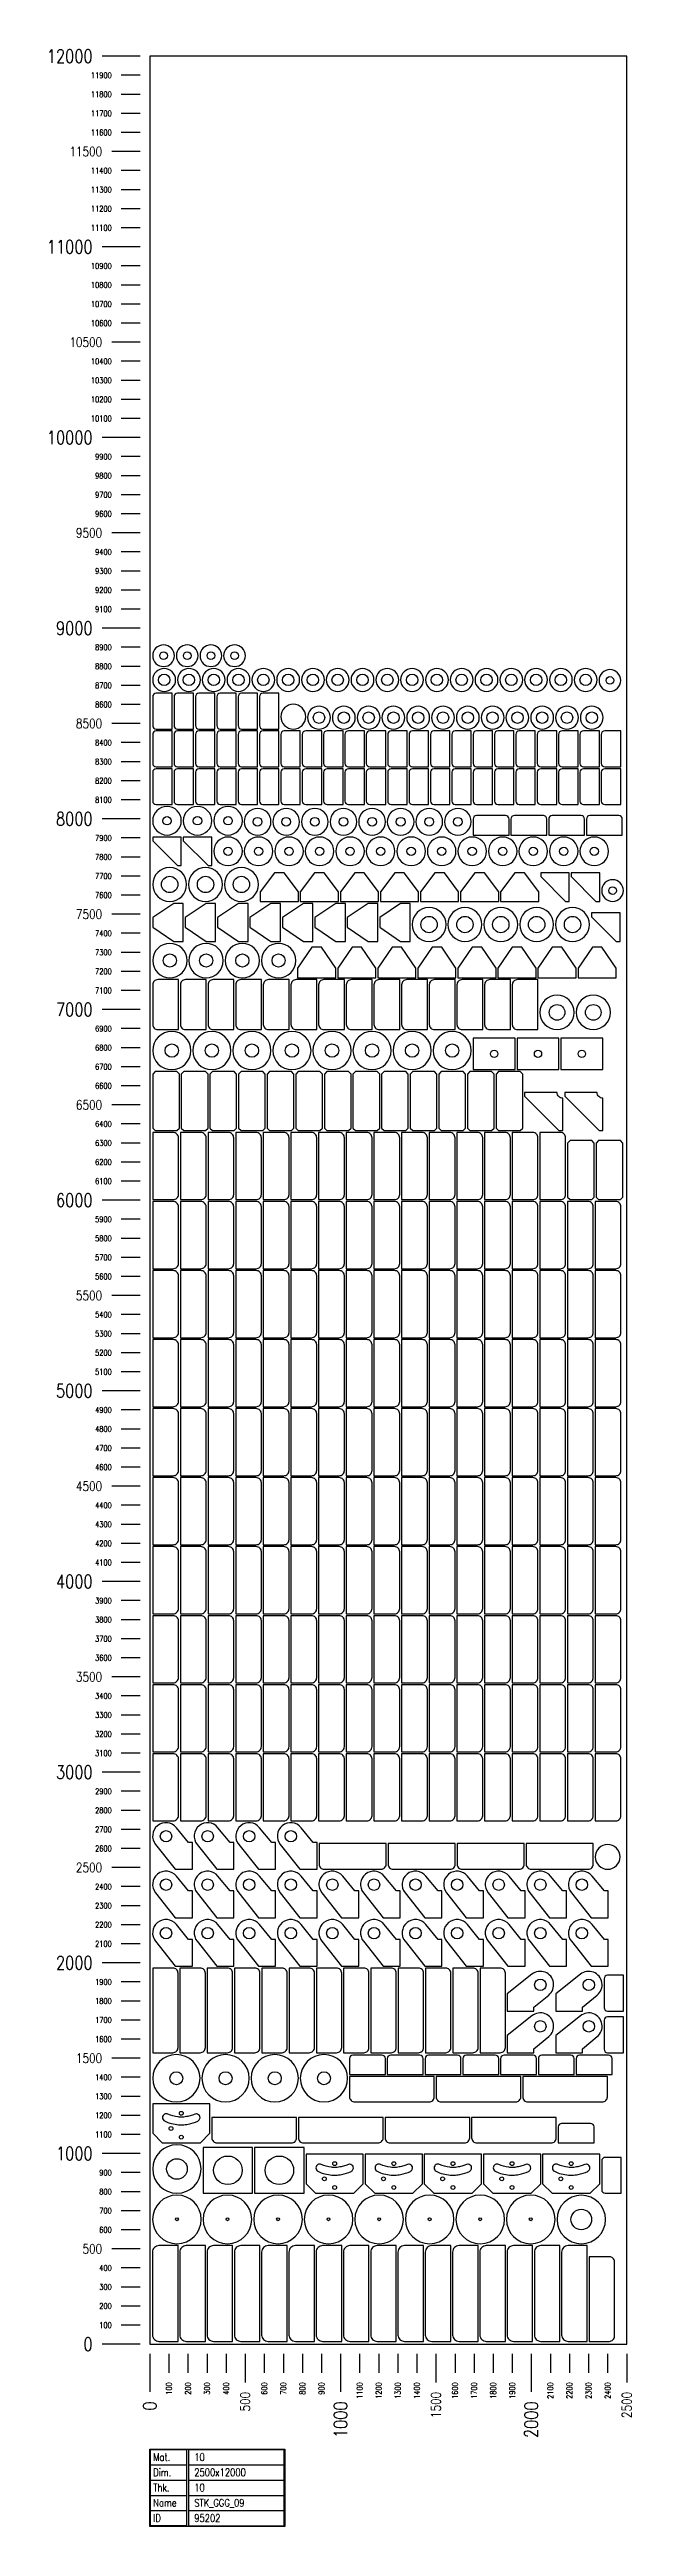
# Model space of a CAD drawing. Header units: millimetres. Extents: x 28039 to 145264, y 9873 to 40131.
# Drawn here: x 105290 to 108341, y 13439 to 26430 of the extents above; entities that cross this region are included whole.
import ezdxf
from ezdxf.enums import TextEntityAlignment as Align

# ---------------------------------------------------------------- set-up
doc = ezdxf.new("R2010")
doc.units = ezdxf.units.MM
doc.layers.add('TEXT', color=7, linetype='Continuous')
doc.styles.add('EasyCutStyle', font='romans.shx', dxfattribs={"width": 0.8})

# ---------------------------------------------------------------- blocks, each defined once
blk = doc.blocks.new('LogoSheet_20474')
at = {"color": 1}
for p, q in [((-50, 12000), (-250, 12000)), ((-50, 11000), (-250, 11000)), ((-50, 10000), (-250, 10000)), ((-50, 9000), (-250, 9000)), ((-50, 8000), (-250, 8000)), ((-50, 7000), (-250, 7000)), ((-50, 6000), (-250, 6000)), ((-50, 5000), (-250, 5000)), ((-50, 4000), (-250, 4000)), ((-50, 3000), (-250, 3000)), ((-50, 2000), (-250, 2000)), ((-50, 1000), (-250, 1000)), ((-50, 0), (-250, 0)), ((0, -50), (0, -250)), ((1000, -50), (1000, -250)), ((2000, -50), (2000, -250)), ((203, -553), (705, -553)), ((203, -633), (705, -633)), ((203, -713), (705, -713)), ((203, -793), (705, -793)), ((203, -873), (705, -873))]:
    blk.add_line(p, q, dxfattribs=at)
at = {"color": 2}
for p, q in [((-50, 11900), (-150, 11900)), ((-50, 11800), (-150, 11800)), ((-50, 11700), (-150, 11700)), ((-50, 11600), (-150, 11600)), ((-50, 11400), (-150, 11400)), ((-50, 11300), (-150, 11300)), ((-50, 11200), (-150, 11200)), ((-50, 11100), (-150, 11100)), ((-50, 10900), (-150, 10900)), ((-50, 10800), (-150, 10800)), ((-50, 10700), (-150, 10700)), ((-50, 10600), (-150, 10600)), ((-50, 10400), (-150, 10400)), ((-50, 10300), (-150, 10300)), ((-50, 10200), (-150, 10200)), ((-50, 10100), (-150, 10100)), ((-50, 9900), (-150, 9900)), ((-50, 9800), (-150, 9800)), ((-50, 9700), (-150, 9700)), ((-50, 9600), (-150, 9600)), ((-50, 9400), (-150, 9400)), ((-50, 9300), (-150, 9300)), ((-50, 9200), (-150, 9200)), ((-50, 9100), (-150, 9100)), ((-50, 8900), (-150, 8900)), ((-50, 8800), (-150, 8800)), ((-50, 8700), (-150, 8700)), ((-50, 8600), (-150, 8600)), ((-50, 8400), (-150, 8400)), ((-50, 8300), (-150, 8300)), ((-50, 8200), (-150, 8200)), ((-50, 8100), (-150, 8100)), ((-50, 7900), (-150, 7900)), ((-50, 7800), (-150, 7800)), ((-50, 7700), (-150, 7700)), ((-50, 7600), (-150, 7600)), ((-50, 7400), (-150, 7400)), ((-50, 7300), (-150, 7300)), ((-50, 7200), (-150, 7200)), ((-50, 7100), (-150, 7100)), ((-50, 6900), (-150, 6900)), ((-50, 6800), (-150, 6800)), ((-50, 6700), (-150, 6700)), ((-50, 6600), (-150, 6600)), ((-50, 6400), (-150, 6400)), ((-50, 6300), (-150, 6300)), ((-50, 6200), (-150, 6200)), ((-50, 6100), (-150, 6100)), ((-50, 5900), (-150, 5900)), ((-50, 5800), (-150, 5800)), ((-50, 5700), (-150, 5700)), ((-50, 5600), (-150, 5600)), ((-50, 5400), (-150, 5400)), ((-50, 5300), (-150, 5300)), ((-50, 5200), (-150, 5200)), ((-50, 5100), (-150, 5100)), ((-50, 4900), (-150, 4900)), ((-50, 4800), (-150, 4800)), ((-50, 4700), (-150, 4700)), ((-50, 4600), (-150, 4600)), ((-50, 4400), (-150, 4400)), ((-50, 4300), (-150, 4300)), ((-50, 4200), (-150, 4200)), ((-50, 4100), (-150, 4100)), ((-50, 3900), (-150, 3900)), ((-50, 3800), (-150, 3800)), ((-50, 3700), (-150, 3700)), ((-50, 3600), (-150, 3600)), ((-50, 3400), (-150, 3400)), ((-50, 3300), (-150, 3300)), ((-50, 3200), (-150, 3200)), ((-50, 3100), (-150, 3100)), ((-50, 2900), (-150, 2900)), ((-50, 2800), (-150, 2800)), ((-50, 2700), (-150, 2700)), ((-50, 2600), (-150, 2600)), ((-50, 2400), (-150, 2400)), ((-50, 2300), (-150, 2300)), ((-50, 2200), (-150, 2200)), ((-50, 2100), (-150, 2100)), ((-50, 1900), (-150, 1900)), ((-50, 1800), (-150, 1800)), ((-50, 1700), (-150, 1700)), ((-50, 1600), (-150, 1600)), ((-50, 1400), (-150, 1400)), ((-50, 1300), (-150, 1300)), ((-50, 1200), (-150, 1200)), ((-50, 1100), (-150, 1100)), ((-50, 900), (-150, 900)), ((-50, 800), (-150, 800)), ((-50, 700), (-150, 700)), ((-50, 600), (-150, 600)), ((-50, 400), (-150, 400)), ((-50, 300), (-150, 300)), ((-50, 200), (-150, 200)), ((-50, 100), (-150, 100)), ((100, -50), (100, -150)), ((200, -50), (200, -150)), ((300, -50), (300, -150)), ((400, -50), (400, -150)), ((600, -50), (600, -150)), ((700, -50), (700, -150)), ((800, -50), (800, -150)), ((900, -50), (900, -150)), ((1100, -50), (1100, -150)), ((1200, -50), (1200, -150)), ((1300, -50), (1300, -150)), ((1400, -50), (1400, -150)), ((1600, -50), (1600, -150)), ((1700, -50), (1700, -150)), ((1800, -50), (1800, -150)), ((1900, -50), (1900, -150)), ((2100, -50), (2100, -150)), ((2200, -50), (2200, -150)), ((2300, -50), (2300, -150)), ((2400, -50), (2400, -150))]:
    blk.add_line(p, q, dxfattribs=at)
at = {"color": 7}
for p, q in [((-50, 11500), (-200, 11500)), ((-50, 10500), (-200, 10500)), ((-50, 9500), (-200, 9500)), ((-50, 8500), (-200, 8500)), ((-50, 7500), (-200, 7500)), ((-50, 6500), (-200, 6500)), ((-50, 5500), (-200, 5500)), ((-50, 4500), (-200, 4500)), ((-50, 3500), (-200, 3500)), ((-50, 2500), (-200, 2500)), ((-50, 1500), (-200, 1500)), ((-50, 500), (-200, 500)), ((500, -50), (500, -200)), ((1500, -50), (1500, -200)), ((2500, -50), (2500, -200))]:
    blk.add_line(p, q, dxfattribs=at)
at = {"color": 5}
for p, q in [((3, -553), (193, -553)), ((3, -633), (193, -633)), ((3, -713), (193, -713)), ((3, -793), (193, -793)), ((3, -873), (193, -873))]:
    blk.add_line(p, q, dxfattribs=at)
blk.add_line((193, -633), (193, -953))
blk.add_lwpolyline([(0, -550), (708, -550), (708, -956), (0, -956)], close=True)
blk.add_lwpolyline([(3, -553), (193, -553), (193, -953), (3, -953)], close=True, dxfattribs=at)
at = {"color": 1}
blk.add_lwpolyline([(705, -553), (203, -553), (203, -953), (705, -953)], close=True, dxfattribs=at)
at = {"color": 7, "style": 'EasyCutStyle', "width": 0.8}
for s, height, p in [('12000', 70, (-300, 12000)), ('11900', 30, (-200, 11900)), ('11800', 30, (-200, 11800)), ('11700', 30, (-200, 11700)), ('11600', 30, (-200, 11600)), ('11500', 50, (-250, 11500)), ('11400', 30, (-200, 11400)), ('11300', 30, (-200, 11300)), ('11200', 30, (-200, 11200)), ('11100', 30, (-200, 11100)), ('11000', 70, (-300, 11000)), ('10900', 30, (-200, 10900)), ('10800', 30, (-200, 10800)), ('10700', 30, (-200, 10700)), ('10500', 50, (-250, 10500)), ('10600', 30, (-200, 10600)), ('10400', 30, (-200, 10400)), ('10300', 30, (-200, 10300)), ('10200', 30, (-200, 10200)), ('10000', 70, (-300, 10000)), ('10100', 30, (-200, 10100)), ('9900', 30, (-200, 9900)), ('9800', 30, (-200, 9800)), ('9700', 30, (-200, 9700)), ('9600', 30, (-200, 9600)), ('9500', 50, (-250, 9500)), ('9400', 30, (-200, 9400)), ('9300', 30, (-200, 9300)), ('9200', 30, (-200, 9200)), ('9100', 30, (-200, 9100)), ('9000', 70, (-300, 9000)), ('8900', 30, (-200, 8900)), ('8800', 30, (-200, 8800)), ('8700', 30, (-200, 8700)), ('8600', 30, (-200, 8600)), ('8500', 50, (-250, 8500)), ('8400', 30, (-200, 8400)), ('8300', 30, (-200, 8300)), ('8200', 30, (-200, 8200)), ('8100', 30, (-200, 8100)), ('8000', 70, (-300, 8000)), ('7900', 30, (-200, 7900)), ('7800', 30, (-200, 7800)), ('7700', 30, (-200, 7700)), ('7600', 30, (-200, 7600)), ('7500', 50, (-250, 7500)), ('7400', 30, (-200, 7400)), ('7300', 30, (-200, 7300)), ('7200', 30, (-200, 7200)), ('7000', 70, (-300, 7000)), ('7100', 30, (-200, 7100)), ('6900', 30, (-200, 6900)), ('6800', 30, (-200, 6800)), ('6700', 30, (-200, 6700)), ('6500', 50, (-250, 6500)), ('6600', 30, (-200, 6600)), ('6400', 30, (-200, 6400)), ('6300', 30, (-200, 6300)), ('6200', 30, (-200, 6200)), ('6100', 30, (-200, 6100)), ('6000', 70, (-300, 6000)), ('5900', 30, (-200, 5900)), ('5800', 30, (-200, 5800)), ('5700', 30, (-200, 5700)), ('5600', 30, (-200, 5600)), ('5500', 50, (-250, 5500)), ('5400', 30, (-200, 5400)), ('5300', 30, (-200, 5300)), ('5200', 30, (-200, 5200)), ('5100', 30, (-200, 5100)), ('5000', 70, (-300, 5000)), ('4900', 30, (-200, 4900)), ('4800', 30, (-200, 4800)), ('4700', 30, (-200, 4700)), ('4600', 30, (-200, 4600)), ('4500', 50, (-250, 4500)), ('4400', 30, (-200, 4400)), ('4300', 30, (-200, 4300)), ('4200', 30, (-200, 4200)), ('4000', 70, (-300, 4000)), ('4100', 30, (-200, 4100)), ('3900', 30, (-200, 3900)), ('3800', 30, (-200, 3800)), ('3700', 30, (-200, 3700)), ('3500', 50, (-250, 3500)), ('3600', 30, (-200, 3600)), ('3400', 30, (-200, 3400)), ('3300', 30, (-200, 3300)), ('3200', 30, (-200, 3200)), ('3000', 70, (-300, 3000)), ('3100', 30, (-200, 3100)), ('2900', 30, (-200, 2900)), ('2800', 30, (-200, 2800)), ('2700', 30, (-200, 2700)), ('2600', 30, (-200, 2600)), ('2500', 50, (-250, 2500)), ('2400', 30, (-200, 2400)), ('2300', 30, (-200, 2300)), ('2200', 30, (-200, 2200)), ('2100', 30, (-200, 2100)), ('2000', 70, (-300, 2000)), ('1900', 30, (-200, 1900)), ('1800', 30, (-200, 1800)), ('1700', 30, (-200, 1700)), ('1600', 30, (-200, 1600)), ('1500', 50, (-250, 1500)), ('1400', 30, (-200, 1400)), ('1300', 30, (-200, 1300)), ('1200', 30, (-200, 1200)), ('1100', 30, (-200, 1100)), ('1000', 70, (-300, 1000)), ('900', 30, (-200, 900)), ('800', 30, (-200, 800)), ('700', 30, (-200, 700)), ('500', 50, (-250, 500)), ('600', 30, (-200, 600)), ('400', 30, (-200, 400)), ('300', 30, (-200, 300)), ('200', 30, (-200, 200)), ('0', 70, (-300, 0)), ('100', 30, (-200, 100))]:
    blk.add_text(s, height=height, dxfattribs=at).set_placement(p, align=Align.MIDDLE_RIGHT)
for s, height, p in [('100', 30, (100, -200)), ('200', 30, (200, -200)), ('300', 30, (300, -200)), ('400', 30, (400, -200)), ('500', 50, (500, -250)), ('600', 30, (600, -200)), ('700', 30, (700, -200)), ('800', 30, (800, -200)), ('900', 30, (900, -200)), ('1100', 30, (1100, -200)), ('1200', 30, (1200, -200)), ('1300', 30, (1300, -200)), ('1400', 30, (1400, -200)), ('1500', 50, (1500, -250)), ('1600', 30, (1600, -200)), ('1700', 30, (1700, -200)), ('1800', 30, (1800, -200)), ('1900', 30, (1900, -200)), ('2100', 30, (2100, -200)), ('2200', 30, (2200, -200)), ('2300', 30, (2300, -200)), ('2400', 30, (2400, -200)), ('2500', 50, (2500, -250)), ('0', 70, (0, -300)), ('1000', 70, (1000, -300)), ('2000', 70, (2000, -300))]:
    blk.add_text(s, height=height, rotation=90, dxfattribs=at).set_placement(p, align=Align.MIDDLE_RIGHT)
at = {"style": 'EasyCutStyle', "width": 0.8}
for tag, p in [('MATERIAL_SHEET', (233, -612)), ('THICKNESS_SHEET', (233, -772)), ('DIMENSION_SHEET', (233, -692)), ('NAME_SHEET', (233, -852)), ('ID_SHEET', (233, -932))]:
    blk.add_attdef(tag, p, '', height=40, dxfattribs=at)
at = {"layer": 'TEXT', "color": 251, "style": 'EasyCutStyle', "width": 0.8}
for s, p in [('Mat.', (18, -612)), ('Thk.', (18, -772)), ('Dim.', (18, -692)), ('Name', (18, -852)), ('ID', (18, -932))]:
    blk.add_text(s, height=40, dxfattribs=at).set_placement(p)

msp = doc.modelspace()

# ---------------------------------------------------------------- linework, layer by layer
at = {"color": 34, "true_color": 0x945a17}
msp.add_lwpolyline([(105816, 14395), (108316, 14395), (108316, 26395), (105816, 26395)], close=True, dxfattribs=at)
at = {"color": 2, "elevation": 0}
for points in [[(105888, 23194, 1), (105888, 23308, 1)], [(106012, 23194, 1), (106012, 23308, 1)], [(106136, 23194, 1), (106136, 23308, 1)], [(106260, 23194, 1), (106260, 23308, 1)], [(105891, 23064, 1), (105891, 23184, 1)], [(106021, 23064, 1), (106021, 23184, 1)], [(106151, 23064, 1), (106151, 23184, 1)], [(106281, 23064, 1), (106281, 23184, 1)], [(106411, 23064, 1), (106411, 23184, 1)], [(106541, 23064, 1), (106541, 23184, 1)], [(106671, 23064, 1), (106671, 23184, 1)], [(106801, 23064, 1), (106801, 23184, 1)], [(106931, 23064, 1), (106931, 23184, 1)], [(107061, 23064, 1), (107061, 23184, 1)], [(107191, 23064, 1), (107191, 23184, 1)], [(107321, 23064, 1), (107321, 23184, 1)], [(107451, 23064, 1), (107451, 23184, 1)], [(107581, 23064, 1), (107581, 23184, 1)], [(107711, 23064, 1), (107711, 23184, 1)], [(107841, 23064, 1), (107841, 23184, 1)], [(107971, 23064, 1), (107971, 23184, 1)], [(108101, 23064, 1), (108101, 23184, 1)], [(108228, 23064, 1), (108228, 23178, 1)], [(105933, 22866), (105933, 23054), (105849, 23054, 0.414214), (105831, 23036), (105831, 22884, 0.414214), (105849, 22866)], [(106045, 22866), (106045, 23054), (105961, 23054, 0.414214), (105943, 23036), (105943, 22884, 0.414214), (105961, 22866)], [(106157, 22866), (106157, 23054), (106073, 23054, 0.414214), (106055, 23036), (106055, 22884, 0.414214), (106073, 22866)], [(106269, 22866), (106269, 23054), (106185, 23054, 0.414214), (106167, 23036), (106167, 22884, 0.414214), (106185, 22866)], [(106381, 22866), (106381, 23054), (106297, 23054, 0.414214), (106279, 23036), (106279, 22884, 0.414214), (106297, 22866)], [(106493, 22866), (106493, 23054), (106409, 23054, 0.414214), (106391, 23036), (106391, 22884, 0.414214), (106409, 22866)], [(106568, 22866, 1), (106568, 22996, 1)], [(106703, 22866, 1), (106703, 22986, 1)], [(106833, 22866, 1), (106833, 22986, 1)], [(106963, 22866, 1), (106963, 22986, 1)], [(107093, 22866, 1), (107093, 22986, 1)], [(107223, 22866, 1), (107223, 22986, 1)], [(107353, 22866, 1), (107353, 22986, 1)], [(107483, 22866, 1), (107483, 22986, 1)], [(107613, 22866, 1), (107613, 22986, 1)], [(107743, 22866, 1), (107743, 22986, 1)], [(107873, 22866, 1), (107873, 22986, 1)], [(108003, 22866, 1), (108003, 22986, 1)], [(108133, 22866, 1), (108133, 22986, 1)], [(105933, 22668), (105933, 22856), (105849, 22856, 0.414214), (105831, 22838), (105831, 22686, 0.414214), (105849, 22668)], [(106045, 22668), (106045, 22856), (105961, 22856, 0.414214), (105943, 22838), (105943, 22686, 0.414214), (105961, 22668)], [(106157, 22668), (106157, 22856), (106073, 22856, 0.414214), (106055, 22838), (106055, 22686, 0.414214), (106073, 22668)], [(106269, 22668), (106269, 22856), (106185, 22856, 0.414214), (106167, 22838), (106167, 22686, 0.414214), (106185, 22668)], [(106381, 22668), (106381, 22856), (106297, 22856, 0.414214), (106279, 22838), (106279, 22686, 0.414214), (106297, 22668)], [(106493, 22668), (106493, 22856), (106409, 22856, 0.414214), (106391, 22838), (106391, 22686, 0.414214), (106409, 22668)], [(106605, 22668), (106605, 22856), (106521, 22856, 0.414214), (106503, 22838), (106503, 22686, 0.414214), (106521, 22668)], [(106717, 22668), (106717, 22856), (106633, 22856, 0.414214), (106615, 22838), (106615, 22686, 0.414214), (106633, 22668)], [(106829, 22668), (106829, 22856), (106745, 22856, 0.414214), (106727, 22838), (106727, 22686, 0.414214), (106745, 22668)], [(106941, 22668), (106941, 22856), (106857, 22856, 0.414214), (106839, 22838), (106839, 22686, 0.414214), (106857, 22668)], [(107053, 22668), (107053, 22856), (106969, 22856, 0.414214), (106951, 22838), (106951, 22686, 0.414214), (106969, 22668)], [(107165, 22668), (107165, 22856), (107081, 22856, 0.414214), (107063, 22838), (107063, 22686, 0.414214), (107081, 22668)], [(107277, 22668), (107277, 22856), (107193, 22856, 0.414214), (107175, 22838), (107175, 22686, 0.414214), (107193, 22668)], [(107389, 22668), (107389, 22856), (107305, 22856, 0.414214), (107287, 22838), (107287, 22686, 0.414214), (107305, 22668)], [(107501, 22668), (107501, 22856), (107417, 22856, 0.414214), (107399, 22838), (107399, 22686, 0.414214), (107417, 22668)], [(107613, 22668), (107613, 22856), (107529, 22856, 0.414214), (107511, 22838), (107511, 22686, 0.414214), (107529, 22668)], [(107725, 22668), (107725, 22856), (107641, 22856, 0.414214), (107623, 22838), (107623, 22686, 0.414214), (107641, 22668)], [(107837, 22668), (107837, 22856), (107753, 22856, 0.414214), (107735, 22838), (107735, 22686, 0.414214), (107753, 22668)], [(107949, 22668), (107949, 22856), (107865, 22856, 0.414214), (107847, 22838), (107847, 22686, 0.414214), (107865, 22668)], [(108061, 22668), (108061, 22856), (107977, 22856, 0.414214), (107959, 22838), (107959, 22686, 0.414214), (107977, 22668)], [(108173, 22668), (108173, 22856), (108089, 22856, 0.414214), (108071, 22838), (108071, 22686, 0.414214), (108089, 22668)], [(108285, 22668), (108285, 22856), (108201, 22856, 0.414214), (108183, 22838), (108183, 22686, 0.414214), (108201, 22668)], [(105933, 22470), (105933, 22658), (105849, 22658, 0.414214), (105831, 22640), (105831, 22488, 0.414214), (105849, 22470)], [(106045, 22470), (106045, 22658), (105961, 22658, 0.414214), (105943, 22640), (105943, 22488, 0.414214), (105961, 22470)], [(106157, 22470), (106157, 22658), (106073, 22658, 0.414214), (106055, 22640), (106055, 22488, 0.414214), (106073, 22470)], [(106269, 22470), (106269, 22658), (106185, 22658, 0.414214), (106167, 22640), (106167, 22488, 0.414214), (106185, 22470)], [(106381, 22470), (106381, 22658), (106297, 22658, 0.414214), (106279, 22640), (106279, 22488, 0.414214), (106297, 22470)], [(106493, 22470), (106493, 22658), (106409, 22658, 0.414214), (106391, 22640), (106391, 22488, 0.414214), (106409, 22470)], [(106605, 22470), (106605, 22658), (106521, 22658, 0.414214), (106503, 22640), (106503, 22488, 0.414214), (106521, 22470)], [(106717, 22470), (106717, 22658), (106633, 22658, 0.414214), (106615, 22640), (106615, 22488, 0.414214), (106633, 22470)], [(106829, 22470), (106829, 22658), (106745, 22658, 0.414214), (106727, 22640), (106727, 22488, 0.414214), (106745, 22470)], [(106941, 22470), (106941, 22658), (106857, 22658, 0.414214), (106839, 22640), (106839, 22488, 0.414214), (106857, 22470)], [(107053, 22470), (107053, 22658), (106969, 22658, 0.414214), (106951, 22640), (106951, 22488, 0.414214), (106969, 22470)], [(107165, 22470), (107165, 22658), (107081, 22658, 0.414214), (107063, 22640), (107063, 22488, 0.414214), (107081, 22470)], [(107277, 22470), (107277, 22658), (107193, 22658, 0.414214), (107175, 22640), (107175, 22488, 0.414214), (107193, 22470)], [(107389, 22470), (107389, 22658), (107305, 22658, 0.414214), (107287, 22640), (107287, 22488, 0.414214), (107305, 22470)], [(107501, 22470), (107501, 22658), (107417, 22658, 0.414214), (107399, 22640), (107399, 22488, 0.414214), (107417, 22470)], [(107613, 22470), (107613, 22658), (107529, 22658, 0.414214), (107511, 22640), (107511, 22488, 0.414214), (107529, 22470)], [(107725, 22470), (107725, 22658), (107641, 22658, 0.414214), (107623, 22640), (107623, 22488, 0.414214), (107641, 22470)], [(107837, 22470), (107837, 22658), (107753, 22658, 0.414214), (107735, 22640), (107735, 22488, 0.414214), (107753, 22470)], [(107949, 22470), (107949, 22658), (107865, 22658, 0.414214), (107847, 22640), (107847, 22488, 0.414214), (107865, 22470)], [(108061, 22470), (108061, 22658), (107977, 22658, 0.414214), (107959, 22640), (107959, 22488, 0.414214), (107977, 22470)], [(108173, 22470), (108173, 22658), (108089, 22658, 0.414214), (108071, 22640), (108071, 22488, 0.414214), (108089, 22470)], [(108285, 22470), (108285, 22658), (108201, 22658, 0.414214), (108183, 22640), (108183, 22488, 0.414214), (108201, 22470)], [(105906, 22310, 1), (105906, 22460, 1)], [(106066, 22310, 1), (106066, 22460, 1)], [(106226, 22310, 1), (106226, 22460, 1)], [(106381, 22310, 1), (106381, 22450, 1)], [(106531, 22310, 1), (106531, 22450, 1)], [(106681, 22310, 1), (106681, 22450, 1)], [(106831, 22310, 1), (106831, 22450, 1)], [(106981, 22310, 1), (106981, 22450, 1)], [(107131, 22310, 1), (107131, 22450, 1)], [(107281, 22310, 1), (107281, 22450, 1)], [(107431, 22310, 1), (107431, 22450, 1)], [(107511, 22310), (107699, 22310), (107699, 22394, 0.414214), (107681, 22412), (107529, 22412, 0.414214), (107511, 22394)], [(107709, 22310), (107897, 22310), (107897, 22394, 0.414214), (107879, 22412), (107727, 22412, 0.414214), (107709, 22394)], [(107907, 22310), (108095, 22310), (108095, 22394, 0.414214), (108077, 22412), (107925, 22412, 0.414214), (107907, 22394)], [(108105, 22310), (108293, 22310), (108293, 22394, 0.414214), (108275, 22412), (108123, 22412, 0.414214), (108105, 22394)], [(106226, 22150, 1), (106226, 22300, 1)], [(106386, 22150, 1), (106386, 22300, 1)], [(106546, 22150, 1), (106546, 22300, 1)], [(106706, 22150, 1), (106706, 22300, 1)], [(106866, 22150, 1), (106866, 22300, 1)], [(107026, 22150, 1), (107026, 22300, 1)], [(107186, 22150, 1), (107186, 22300, 1)], [(107346, 22150, 1), (107346, 22300, 1)], [(107506, 22150, 1), (107506, 22300, 1)], [(107666, 22150, 1), (107666, 22300, 1)], [(107826, 22150, 1), (107826, 22300, 1)], [(107986, 22150, 1), (107986, 22300, 1)], [(108146, 22150, 1), (108146, 22300, 1)], [(105920, 21962, 1), (105920, 22140, 1)], [(106108, 21962, 1), (106108, 22140, 1)], [(106296, 21962, 1), (106296, 22140, 1)], [(108242, 21962, 1), (108242, 22076, 1)], [(107280, 21752, 1), (107280, 21930, 1)], [(107468, 21752, 1), (107468, 21930, 1)], [(107656, 21752, 1), (107656, 21930, 1)], [(107844, 21752, 1), (107844, 21930, 1)], [(108032, 21752, 1), (108032, 21930, 1)], [(105921, 21562, 1), (105921, 21742, 1)], [(106111, 21562, 1), (106111, 21742, 1)], [(106301, 21562, 1), (106301, 21742, 1)], [(106491, 21562, 1), (106491, 21742, 1)], [(105966, 21290), (105966, 21552), (105858, 21552, 0.414214), (105831, 21525), (105831, 21317, 0.414214), (105858, 21290)], [(106111, 21290), (106111, 21552), (106003, 21552, 0.414214), (105976, 21525), (105976, 21317, 0.414214), (106003, 21290)], [(106256, 21290), (106256, 21552), (106148, 21552, 0.414214), (106121, 21525), (106121, 21317, 0.414214), (106148, 21290)], [(106401, 21290), (106401, 21552), (106293, 21552, 0.414214), (106266, 21525), (106266, 21317, 0.414214), (106293, 21290)], [(106546, 21290), (106546, 21552), (106438, 21552, 0.414214), (106411, 21525), (106411, 21317, 0.414214), (106438, 21290)], [(106691, 21290), (106691, 21552), (106583, 21552, 0.414214), (106556, 21525), (106556, 21317, 0.414214), (106583, 21290)], [(106836, 21290), (106836, 21552), (106728, 21552, 0.414214), (106701, 21525), (106701, 21317, 0.414214), (106728, 21290)], [(106981, 21290), (106981, 21552), (106873, 21552, 0.414214), (106846, 21525), (106846, 21317, 0.414214), (106873, 21290)], [(107126, 21290), (107126, 21552), (107018, 21552, 0.414214), (106991, 21525), (106991, 21317, 0.414214), (107018, 21290)], [(107271, 21290), (107271, 21552), (107163, 21552, 0.414214), (107136, 21525), (107136, 21317, 0.414214), (107163, 21290)], [(107416, 21290), (107416, 21552), (107308, 21552, 0.414214), (107281, 21525), (107281, 21317, 0.414214), (107308, 21290)], [(107561, 21290), (107561, 21552), (107453, 21552, 0.414214), (107426, 21525), (107426, 21317, 0.414214), (107453, 21290)], [(107706, 21290), (107706, 21552), (107598, 21552, 0.414214), (107571, 21525), (107571, 21317, 0.414214), (107598, 21290)], [(107851, 21290), (107851, 21552), (107743, 21552, 0.414214), (107716, 21525), (107716, 21317, 0.414214), (107743, 21290)], [(107951, 21290, 1), (107951, 21470, 1)], [(108141, 21290, 1), (108141, 21470, 1)], [(105931, 21080, 1), (105931, 21280, 1)], [(106141, 21080, 1), (106141, 21280, 1)], [(106351, 21080, 1), (106351, 21280, 1)], [(106561, 21080, 1), (106561, 21280, 1)], [(106771, 21080, 1), (106771, 21280, 1)], [(106981, 21080, 1), (106981, 21280, 1)], [(107191, 21080, 1), (107191, 21280, 1)], [(107401, 21080, 1), (107401, 21280, 1)], [(107981, 20760), (107981, 20930, -0.414214), (107951, 20960), (107781, 20960), (107781, 20940), (107961, 20760)], [(108191, 20760), (108191, 20930, -0.414214), (108161, 20960), (107991, 20960), (107991, 20940), (108171, 20760)], [(105939, 20398, 0.414214), (105966, 20425), (105966, 20723, 0.414214), (105939, 20750), (105831, 20750), (105831, 20398)], [(106084, 20398, 0.414214), (106111, 20425), (106111, 20723, 0.414214), (106084, 20750), (105976, 20750), (105976, 20398)], [(106229, 20398, 0.414214), (106256, 20425), (106256, 20723, 0.414214), (106229, 20750), (106121, 20750), (106121, 20398)], [(106374, 20398, 0.414214), (106401, 20425), (106401, 20723, 0.414214), (106374, 20750), (106266, 20750), (106266, 20398)], [(106519, 20398, 0.414214), (106546, 20425), (106546, 20723, 0.414214), (106519, 20750), (106411, 20750), (106411, 20398)], [(106664, 20398, 0.414214), (106691, 20425), (106691, 20723, 0.414214), (106664, 20750), (106556, 20750), (106556, 20398)], [(106809, 20398, 0.414214), (106836, 20425), (106836, 20723, 0.414214), (106809, 20750), (106701, 20750), (106701, 20398)], [(106954, 20398, 0.414214), (106981, 20425), (106981, 20723, 0.414214), (106954, 20750), (106846, 20750), (106846, 20398)], [(107099, 20398, 0.414214), (107126, 20425), (107126, 20723, 0.414214), (107099, 20750), (106991, 20750), (106991, 20398)], [(107244, 20398, 0.414214), (107271, 20425), (107271, 20723, 0.414214), (107244, 20750), (107136, 20750), (107136, 20398)], [(107389, 20398, 0.414214), (107416, 20425), (107416, 20723, 0.414214), (107389, 20750), (107281, 20750), (107281, 20398)], [(107534, 20398, 0.414214), (107561, 20425), (107561, 20723, 0.414214), (107534, 20750), (107426, 20750), (107426, 20398)], [(107679, 20398, 0.414214), (107706, 20425), (107706, 20723, 0.414214), (107679, 20750), (107571, 20750), (107571, 20398)], [(107824, 20398, 0.414214), (107851, 20425), (107851, 20723, 0.414214), (107824, 20750), (107716, 20750), (107716, 20398)], [(107969, 20398, 0.414214), (107996, 20425), (107996, 20723, 0.414214), (107969, 20750), (107861, 20750), (107861, 20398)], [(105939, 20036, 0.414214), (105966, 20063), (105966, 20361, 0.414214), (105939, 20388), (105831, 20388), (105831, 20036)], [(106084, 20036, 0.414214), (106111, 20063), (106111, 20361, 0.414214), (106084, 20388), (105976, 20388), (105976, 20036)], [(106229, 20036, 0.414214), (106256, 20063), (106256, 20361, 0.414214), (106229, 20388), (106121, 20388), (106121, 20036)], [(106374, 20036, 0.414214), (106401, 20063), (106401, 20361, 0.414214), (106374, 20388), (106266, 20388), (106266, 20036)], [(106519, 20036, 0.414214), (106546, 20063), (106546, 20361, 0.414214), (106519, 20388), (106411, 20388), (106411, 20036)], [(106664, 20036, 0.414214), (106691, 20063), (106691, 20361, 0.414214), (106664, 20388), (106556, 20388), (106556, 20036)], [(106809, 20036, 0.414214), (106836, 20063), (106836, 20361, 0.414214), (106809, 20388), (106701, 20388), (106701, 20036)], [(106954, 20036, 0.414214), (106981, 20063), (106981, 20361, 0.414214), (106954, 20388), (106846, 20388), (106846, 20036)], [(107099, 20036, 0.414214), (107126, 20063), (107126, 20361, 0.414214), (107099, 20388), (106991, 20388), (106991, 20036)], [(107244, 20036, 0.414214), (107271, 20063), (107271, 20361, 0.414214), (107244, 20388), (107136, 20388), (107136, 20036)], [(107389, 20036, 0.414214), (107416, 20063), (107416, 20361, 0.414214), (107389, 20388), (107281, 20388), (107281, 20036)], [(107534, 20036, 0.414214), (107561, 20063), (107561, 20361, 0.414214), (107534, 20388), (107426, 20388), (107426, 20036)], [(107679, 20036, 0.414214), (107706, 20063), (107706, 20361, 0.414214), (107679, 20388), (107571, 20388), (107571, 20036)], [(107824, 20036, 0.414214), (107851, 20063), (107851, 20361, 0.414214), (107824, 20388), (107716, 20388), (107716, 20036)], [(107969, 20036, 0.414214), (107996, 20063), (107996, 20361, 0.414214), (107969, 20388), (107861, 20388), (107861, 20036)], [(108114, 20036, 0.414214), (108141, 20063), (108141, 20361, 0.414214), (108114, 20388), (108006, 20388), (108006, 20036)], [(108259, 20036, 0.414214), (108286, 20063), (108286, 20361, 0.414214), (108259, 20388), (108151, 20388), (108151, 20036)], [(105939, 19674, 0.414214), (105966, 19701), (105966, 19999, 0.414214), (105939, 20026), (105831, 20026), (105831, 19674)], [(106084, 19674, 0.414214), (106111, 19701), (106111, 19999, 0.414214), (106084, 20026), (105976, 20026), (105976, 19674)], [(106229, 19674, 0.414214), (106256, 19701), (106256, 19999, 0.414214), (106229, 20026), (106121, 20026), (106121, 19674)], [(106374, 19674, 0.414214), (106401, 19701), (106401, 19999, 0.414214), (106374, 20026), (106266, 20026), (106266, 19674)], [(106519, 19674, 0.414214), (106546, 19701), (106546, 19999, 0.414214), (106519, 20026), (106411, 20026), (106411, 19674)], [(106664, 19674, 0.414214), (106691, 19701), (106691, 19999, 0.414214), (106664, 20026), (106556, 20026), (106556, 19674)], [(106809, 19674, 0.414214), (106836, 19701), (106836, 19999, 0.414214), (106809, 20026), (106701, 20026), (106701, 19674)], [(106954, 19674, 0.414214), (106981, 19701), (106981, 19999, 0.414214), (106954, 20026), (106846, 20026), (106846, 19674)], [(107099, 19674, 0.414214), (107126, 19701), (107126, 19999, 0.414214), (107099, 20026), (106991, 20026), (106991, 19674)], [(107244, 19674, 0.414214), (107271, 19701), (107271, 19999, 0.414214), (107244, 20026), (107136, 20026), (107136, 19674)], [(107389, 19674, 0.414214), (107416, 19701), (107416, 19999, 0.414214), (107389, 20026), (107281, 20026), (107281, 19674)], [(107534, 19674, 0.414214), (107561, 19701), (107561, 19999, 0.414214), (107534, 20026), (107426, 20026), (107426, 19674)], [(107679, 19674, 0.414214), (107706, 19701), (107706, 19999, 0.414214), (107679, 20026), (107571, 20026), (107571, 19674)], [(107824, 19674, 0.414214), (107851, 19701), (107851, 19999, 0.414214), (107824, 20026), (107716, 20026), (107716, 19674)], [(107969, 19674, 0.414214), (107996, 19701), (107996, 19999, 0.414214), (107969, 20026), (107861, 20026), (107861, 19674)], [(108114, 19674, 0.414214), (108141, 19701), (108141, 19999, 0.414214), (108114, 20026), (108006, 20026), (108006, 19674)], [(108259, 19674, 0.414214), (108286, 19701), (108286, 19999, 0.414214), (108259, 20026), (108151, 20026), (108151, 19674)], [(105939, 19312, 0.414214), (105966, 19339), (105966, 19637, 0.414214), (105939, 19664), (105831, 19664), (105831, 19312)], [(106084, 19312, 0.414214), (106111, 19339), (106111, 19637, 0.414214), (106084, 19664), (105976, 19664), (105976, 19312)], [(106229, 19312, 0.414214), (106256, 19339), (106256, 19637, 0.414214), (106229, 19664), (106121, 19664), (106121, 19312)], [(106374, 19312, 0.414214), (106401, 19339), (106401, 19637, 0.414214), (106374, 19664), (106266, 19664), (106266, 19312)], [(106519, 19312, 0.414214), (106546, 19339), (106546, 19637, 0.414214), (106519, 19664), (106411, 19664), (106411, 19312)], [(106664, 19312, 0.414214), (106691, 19339), (106691, 19637, 0.414214), (106664, 19664), (106556, 19664), (106556, 19312)], [(106809, 19312, 0.414214), (106836, 19339), (106836, 19637, 0.414214), (106809, 19664), (106701, 19664), (106701, 19312)], [(106954, 19312, 0.414214), (106981, 19339), (106981, 19637, 0.414214), (106954, 19664), (106846, 19664), (106846, 19312)], [(107099, 19312, 0.414214), (107126, 19339), (107126, 19637, 0.414214), (107099, 19664), (106991, 19664), (106991, 19312)], [(107244, 19312, 0.414214), (107271, 19339), (107271, 19637, 0.414214), (107244, 19664), (107136, 19664), (107136, 19312)], [(107389, 19312, 0.414214), (107416, 19339), (107416, 19637, 0.414214), (107389, 19664), (107281, 19664), (107281, 19312)], [(107534, 19312, 0.414214), (107561, 19339), (107561, 19637, 0.414214), (107534, 19664), (107426, 19664), (107426, 19312)], [(107679, 19312, 0.414214), (107706, 19339), (107706, 19637, 0.414214), (107679, 19664), (107571, 19664), (107571, 19312)], [(107824, 19312, 0.414214), (107851, 19339), (107851, 19637, 0.414214), (107824, 19664), (107716, 19664), (107716, 19312)], [(107969, 19312, 0.414214), (107996, 19339), (107996, 19637, 0.414214), (107969, 19664), (107861, 19664), (107861, 19312)], [(108114, 19312, 0.414214), (108141, 19339), (108141, 19637, 0.414214), (108114, 19664), (108006, 19664), (108006, 19312)], [(108259, 19312, 0.414214), (108286, 19339), (108286, 19637, 0.414214), (108259, 19664), (108151, 19664), (108151, 19312)], [(105939, 18950, 0.414214), (105966, 18977), (105966, 19275, 0.414214), (105939, 19302), (105831, 19302), (105831, 18950)], [(106084, 18950, 0.414214), (106111, 18977), (106111, 19275, 0.414214), (106084, 19302), (105976, 19302), (105976, 18950)], [(106229, 18950, 0.414214), (106256, 18977), (106256, 19275, 0.414214), (106229, 19302), (106121, 19302), (106121, 18950)], [(106374, 18950, 0.414214), (106401, 18977), (106401, 19275, 0.414214), (106374, 19302), (106266, 19302), (106266, 18950)], [(106519, 18950, 0.414214), (106546, 18977), (106546, 19275, 0.414214), (106519, 19302), (106411, 19302), (106411, 18950)], [(106664, 18950, 0.414214), (106691, 18977), (106691, 19275, 0.414214), (106664, 19302), (106556, 19302), (106556, 18950)], [(106809, 18950, 0.414214), (106836, 18977), (106836, 19275, 0.414214), (106809, 19302), (106701, 19302), (106701, 18950)], [(106954, 18950, 0.414214), (106981, 18977), (106981, 19275, 0.414214), (106954, 19302), (106846, 19302), (106846, 18950)], [(107099, 18950, 0.414214), (107126, 18977), (107126, 19275, 0.414214), (107099, 19302), (106991, 19302), (106991, 18950)], [(107244, 18950, 0.414214), (107271, 18977), (107271, 19275, 0.414214), (107244, 19302), (107136, 19302), (107136, 18950)], [(107389, 18950, 0.414214), (107416, 18977), (107416, 19275, 0.414214), (107389, 19302), (107281, 19302), (107281, 18950)], [(107534, 18950, 0.414214), (107561, 18977), (107561, 19275, 0.414214), (107534, 19302), (107426, 19302), (107426, 18950)], [(107679, 18950, 0.414214), (107706, 18977), (107706, 19275, 0.414214), (107679, 19302), (107571, 19302), (107571, 18950)], [(107824, 18950, 0.414214), (107851, 18977), (107851, 19275, 0.414214), (107824, 19302), (107716, 19302), (107716, 18950)], [(107969, 18950, 0.414214), (107996, 18977), (107996, 19275, 0.414214), (107969, 19302), (107861, 19302), (107861, 18950)], [(108114, 18950, 0.414214), (108141, 18977), (108141, 19275, 0.414214), (108114, 19302), (108006, 19302), (108006, 18950)], [(108259, 18950, 0.414214), (108286, 18977), (108286, 19275, 0.414214), (108259, 19302), (108151, 19302), (108151, 18950)], [(105939, 18588, 0.414214), (105966, 18615), (105966, 18913, 0.414214), (105939, 18940), (105831, 18940), (105831, 18588)], [(106084, 18588, 0.414214), (106111, 18615), (106111, 18913, 0.414214), (106084, 18940), (105976, 18940), (105976, 18588)], [(106229, 18588, 0.414214), (106256, 18615), (106256, 18913, 0.414214), (106229, 18940), (106121, 18940), (106121, 18588)], [(106374, 18588, 0.414214), (106401, 18615), (106401, 18913, 0.414214), (106374, 18940), (106266, 18940), (106266, 18588)], [(106519, 18588, 0.414214), (106546, 18615), (106546, 18913, 0.414214), (106519, 18940), (106411, 18940), (106411, 18588)], [(106664, 18588, 0.414214), (106691, 18615), (106691, 18913, 0.414214), (106664, 18940), (106556, 18940), (106556, 18588)], [(106809, 18588, 0.414214), (106836, 18615), (106836, 18913, 0.414214), (106809, 18940), (106701, 18940), (106701, 18588)], [(106954, 18588, 0.414214), (106981, 18615), (106981, 18913, 0.414214), (106954, 18940), (106846, 18940), (106846, 18588)], [(107099, 18588, 0.414214), (107126, 18615), (107126, 18913, 0.414214), (107099, 18940), (106991, 18940), (106991, 18588)], [(107244, 18588, 0.414214), (107271, 18615), (107271, 18913, 0.414214), (107244, 18940), (107136, 18940), (107136, 18588)], [(107389, 18588, 0.414214), (107416, 18615), (107416, 18913, 0.414214), (107389, 18940), (107281, 18940), (107281, 18588)], [(107534, 18588, 0.414214), (107561, 18615), (107561, 18913, 0.414214), (107534, 18940), (107426, 18940), (107426, 18588)], [(107679, 18588, 0.414214), (107706, 18615), (107706, 18913, 0.414214), (107679, 18940), (107571, 18940), (107571, 18588)], [(107824, 18588, 0.414214), (107851, 18615), (107851, 18913, 0.414214), (107824, 18940), (107716, 18940), (107716, 18588)], [(107969, 18588, 0.414214), (107996, 18615), (107996, 18913, 0.414214), (107969, 18940), (107861, 18940), (107861, 18588)], [(108114, 18588, 0.414214), (108141, 18615), (108141, 18913, 0.414214), (108114, 18940), (108006, 18940), (108006, 18588)], [(108259, 18588, 0.414214), (108286, 18615), (108286, 18913, 0.414214), (108259, 18940), (108151, 18940), (108151, 18588)], [(105939, 18226, 0.414214), (105966, 18253), (105966, 18551, 0.414214), (105939, 18578), (105831, 18578), (105831, 18226)], [(106084, 18226, 0.414214), (106111, 18253), (106111, 18551, 0.414214), (106084, 18578), (105976, 18578), (105976, 18226)], [(106229, 18226, 0.414214), (106256, 18253), (106256, 18551, 0.414214), (106229, 18578), (106121, 18578), (106121, 18226)], [(106374, 18226, 0.414214), (106401, 18253), (106401, 18551, 0.414214), (106374, 18578), (106266, 18578), (106266, 18226)], [(106519, 18226, 0.414214), (106546, 18253), (106546, 18551, 0.414214), (106519, 18578), (106411, 18578), (106411, 18226)], [(106664, 18226, 0.414214), (106691, 18253), (106691, 18551, 0.414214), (106664, 18578), (106556, 18578), (106556, 18226)], [(106809, 18226, 0.414214), (106836, 18253), (106836, 18551, 0.414214), (106809, 18578), (106701, 18578), (106701, 18226)], [(106954, 18226, 0.414214), (106981, 18253), (106981, 18551, 0.414214), (106954, 18578), (106846, 18578), (106846, 18226)], [(107099, 18226, 0.414214), (107126, 18253), (107126, 18551, 0.414214), (107099, 18578), (106991, 18578), (106991, 18226)], [(107244, 18226, 0.414214), (107271, 18253), (107271, 18551, 0.414214), (107244, 18578), (107136, 18578), (107136, 18226)], [(107389, 18226, 0.414214), (107416, 18253), (107416, 18551, 0.414214), (107389, 18578), (107281, 18578), (107281, 18226)], [(107534, 18226, 0.414214), (107561, 18253), (107561, 18551, 0.414214), (107534, 18578), (107426, 18578), (107426, 18226)], [(107679, 18226, 0.414214), (107706, 18253), (107706, 18551, 0.414214), (107679, 18578), (107571, 18578), (107571, 18226)], [(107824, 18226, 0.414214), (107851, 18253), (107851, 18551, 0.414214), (107824, 18578), (107716, 18578), (107716, 18226)], [(107969, 18226, 0.414214), (107996, 18253), (107996, 18551, 0.414214), (107969, 18578), (107861, 18578), (107861, 18226)], [(108114, 18226, 0.414214), (108141, 18253), (108141, 18551, 0.414214), (108114, 18578), (108006, 18578), (108006, 18226)], [(108259, 18226, 0.414214), (108286, 18253), (108286, 18551, 0.414214), (108259, 18578), (108151, 18578), (108151, 18226)], [(105939, 17864, 0.414214), (105966, 17891), (105966, 18189, 0.414214), (105939, 18216), (105831, 18216), (105831, 17864)], [(106084, 17864, 0.414214), (106111, 17891), (106111, 18189, 0.414214), (106084, 18216), (105976, 18216), (105976, 17864)], [(106229, 17864, 0.414214), (106256, 17891), (106256, 18189, 0.414214), (106229, 18216), (106121, 18216), (106121, 17864)], [(106374, 17864, 0.414214), (106401, 17891), (106401, 18189, 0.414214), (106374, 18216), (106266, 18216), (106266, 17864)], [(106519, 17864, 0.414214), (106546, 17891), (106546, 18189, 0.414214), (106519, 18216), (106411, 18216), (106411, 17864)], [(106664, 17864, 0.414214), (106691, 17891), (106691, 18189, 0.414214), (106664, 18216), (106556, 18216), (106556, 17864)], [(106809, 17864, 0.414214), (106836, 17891), (106836, 18189, 0.414214), (106809, 18216), (106701, 18216), (106701, 17864)], [(106954, 17864, 0.414214), (106981, 17891), (106981, 18189, 0.414214), (106954, 18216), (106846, 18216), (106846, 17864)], [(107099, 17864, 0.414214), (107126, 17891), (107126, 18189, 0.414214), (107099, 18216), (106991, 18216), (106991, 17864)], [(107244, 17864, 0.414214), (107271, 17891), (107271, 18189, 0.414214), (107244, 18216), (107136, 18216), (107136, 17864)], [(107389, 17864, 0.414214), (107416, 17891), (107416, 18189, 0.414214), (107389, 18216), (107281, 18216), (107281, 17864)], [(107534, 17864, 0.414214), (107561, 17891), (107561, 18189, 0.414214), (107534, 18216), (107426, 18216), (107426, 17864)], [(107679, 17864, 0.414214), (107706, 17891), (107706, 18189, 0.414214), (107679, 18216), (107571, 18216), (107571, 17864)], [(107824, 17864, 0.414214), (107851, 17891), (107851, 18189, 0.414214), (107824, 18216), (107716, 18216), (107716, 17864)], [(107969, 17864, 0.414214), (107996, 17891), (107996, 18189, 0.414214), (107969, 18216), (107861, 18216), (107861, 17864)], [(108114, 17864, 0.414214), (108141, 17891), (108141, 18189, 0.414214), (108114, 18216), (108006, 18216), (108006, 17864)], [(108259, 17864, 0.414214), (108286, 17891), (108286, 18189, 0.414214), (108259, 18216), (108151, 18216), (108151, 17864)], [(105939, 17502, 0.414214), (105966, 17529), (105966, 17827, 0.414214), (105939, 17854), (105831, 17854), (105831, 17502)], [(106084, 17502, 0.414214), (106111, 17529), (106111, 17827, 0.414214), (106084, 17854), (105976, 17854), (105976, 17502)], [(106229, 17502, 0.414214), (106256, 17529), (106256, 17827, 0.414214), (106229, 17854), (106121, 17854), (106121, 17502)], [(106374, 17502, 0.414214), (106401, 17529), (106401, 17827, 0.414214), (106374, 17854), (106266, 17854), (106266, 17502)], [(106519, 17502, 0.414214), (106546, 17529), (106546, 17827, 0.414214), (106519, 17854), (106411, 17854), (106411, 17502)], [(106664, 17502, 0.414214), (106691, 17529), (106691, 17827, 0.414214), (106664, 17854), (106556, 17854), (106556, 17502)], [(106809, 17502, 0.414214), (106836, 17529), (106836, 17827, 0.414214), (106809, 17854), (106701, 17854), (106701, 17502)], [(106954, 17502, 0.414214), (106981, 17529), (106981, 17827, 0.414214), (106954, 17854), (106846, 17854), (106846, 17502)], [(107099, 17502, 0.414214), (107126, 17529), (107126, 17827, 0.414214), (107099, 17854), (106991, 17854), (106991, 17502)], [(107244, 17502, 0.414214), (107271, 17529), (107271, 17827, 0.414214), (107244, 17854), (107136, 17854), (107136, 17502)], [(107389, 17502, 0.414214), (107416, 17529), (107416, 17827, 0.414214), (107389, 17854), (107281, 17854), (107281, 17502)], [(107534, 17502, 0.414214), (107561, 17529), (107561, 17827, 0.414214), (107534, 17854), (107426, 17854), (107426, 17502)], [(107679, 17502, 0.414214), (107706, 17529), (107706, 17827, 0.414214), (107679, 17854), (107571, 17854), (107571, 17502)], [(107824, 17502, 0.414214), (107851, 17529), (107851, 17827, 0.414214), (107824, 17854), (107716, 17854), (107716, 17502)], [(107969, 17502, 0.414214), (107996, 17529), (107996, 17827, 0.414214), (107969, 17854), (107861, 17854), (107861, 17502)], [(108114, 17502, 0.414214), (108141, 17529), (108141, 17827, 0.414214), (108114, 17854), (108006, 17854), (108006, 17502)], [(108259, 17502, 0.414214), (108286, 17529), (108286, 17827, 0.414214), (108259, 17854), (108151, 17854), (108151, 17502)], [(105939, 17140, 0.414214), (105966, 17167), (105966, 17465, 0.414214), (105939, 17492), (105831, 17492), (105831, 17140)], [(106084, 17140, 0.414214), (106111, 17167), (106111, 17465, 0.414214), (106084, 17492), (105976, 17492), (105976, 17140)], [(106229, 17140, 0.414214), (106256, 17167), (106256, 17465, 0.414214), (106229, 17492), (106121, 17492), (106121, 17140)], [(106374, 17140, 0.414214), (106401, 17167), (106401, 17465, 0.414214), (106374, 17492), (106266, 17492), (106266, 17140)], [(106519, 17140, 0.414214), (106546, 17167), (106546, 17465, 0.414214), (106519, 17492), (106411, 17492), (106411, 17140)], [(106664, 17140, 0.414214), (106691, 17167), (106691, 17465, 0.414214), (106664, 17492), (106556, 17492), (106556, 17140)], [(106809, 17140, 0.414214), (106836, 17167), (106836, 17465, 0.414214), (106809, 17492), (106701, 17492), (106701, 17140)], [(106954, 17140, 0.414214), (106981, 17167), (106981, 17465, 0.414214), (106954, 17492), (106846, 17492), (106846, 17140)], [(107099, 17140, 0.414214), (107126, 17167), (107126, 17465, 0.414214), (107099, 17492), (106991, 17492), (106991, 17140)], [(107244, 17140, 0.414214), (107271, 17167), (107271, 17465, 0.414214), (107244, 17492), (107136, 17492), (107136, 17140)], [(107389, 17140, 0.414214), (107416, 17167), (107416, 17465, 0.414214), (107389, 17492), (107281, 17492), (107281, 17140)], [(107534, 17140, 0.414214), (107561, 17167), (107561, 17465, 0.414214), (107534, 17492), (107426, 17492), (107426, 17140)], [(107679, 17140, 0.414214), (107706, 17167), (107706, 17465, 0.414214), (107679, 17492), (107571, 17492), (107571, 17140)], [(107824, 17140, 0.414214), (107851, 17167), (107851, 17465, 0.414214), (107824, 17492), (107716, 17492), (107716, 17140)], [(107969, 17140, 0.414214), (107996, 17167), (107996, 17465, 0.414214), (107969, 17492), (107861, 17492), (107861, 17140)], [(108114, 17140, 0.414214), (108141, 17167), (108141, 17465, 0.414214), (108114, 17492), (108006, 17492), (108006, 17140)], [(108259, 17140, 0.414214), (108286, 17167), (108286, 17465, 0.414214), (108259, 17492), (108151, 17492), (108151, 17140)], [(105846, 17016), (105949, 16886), (106039, 16886), (106039, 17026), (106019, 17026), (105955, 17104, 1)], [(106064, 17016), (106167, 16886), (106257, 16886), (106257, 17026), (106237, 17026), (106173, 17104, 1)], [(106282, 17016), (106385, 16886), (106475, 16886), (106475, 17026), (106455, 17026), (106391, 17104, 1)], [(106500, 17016), (106603, 16886), (106693, 16886), (106693, 17026), (106673, 17026), (106609, 17104, 1)], [(106703, 16913, 0.414214), (106730, 16886), (107028, 16886, 0.414214), (107055, 16913), (107055, 17021), (106703, 17021)], [(107065, 16913, 0.414214), (107092, 16886), (107390, 16886, 0.414214), (107417, 16913), (107417, 17021), (107065, 17021)], [(107427, 16913, 0.414214), (107454, 16886), (107752, 16886, 0.414214), (107779, 16913), (107779, 17021), (107427, 17021)], [(107789, 16913, 0.414214), (107816, 16886), (108114, 16886, 0.414214), (108141, 16913), (108141, 17021), (107789, 17021)], [(108216, 16886, 1), (108216, 17016, 1)], [(105846, 16762), (105949, 16632), (106039, 16632), (106039, 16772), (106019, 16772), (105955, 16850, 1)], [(106064, 16762), (106167, 16632), (106257, 16632), (106257, 16772), (106237, 16772), (106173, 16850, 1)], [(106282, 16762), (106385, 16632), (106475, 16632), (106475, 16772), (106455, 16772), (106391, 16850, 1)], [(106500, 16762), (106603, 16632), (106693, 16632), (106693, 16772), (106673, 16772), (106609, 16850, 1)], [(106718, 16762), (106821, 16632), (106911, 16632), (106911, 16772), (106891, 16772), (106827, 16850, 1)], [(106936, 16762), (107039, 16632), (107129, 16632), (107129, 16772), (107109, 16772), (107045, 16850, 1)], [(107154, 16762), (107257, 16632), (107347, 16632), (107347, 16772), (107327, 16772), (107263, 16850, 1)], [(107372, 16762), (107475, 16632), (107565, 16632), (107565, 16772), (107545, 16772), (107481, 16850, 1)], [(107590, 16762), (107693, 16632), (107783, 16632), (107783, 16772), (107763, 16772), (107699, 16850, 1)], [(107808, 16762), (107911, 16632), (108001, 16632), (108001, 16772), (107981, 16772), (107917, 16850, 1)], [(108026, 16762), (108129, 16632), (108219, 16632), (108219, 16772), (108199, 16772), (108135, 16850, 1)], [(105846, 16508), (105949, 16378), (106039, 16378), (106039, 16518), (106019, 16518), (105955, 16596, 1)], [(106064, 16508), (106167, 16378), (106257, 16378), (106257, 16518), (106237, 16518), (106173, 16596, 1)], [(106282, 16508), (106385, 16378), (106475, 16378), (106475, 16518), (106455, 16518), (106391, 16596, 1)], [(106500, 16508), (106603, 16378), (106693, 16378), (106693, 16518), (106673, 16518), (106609, 16596, 1)], [(106718, 16508), (106821, 16378), (106911, 16378), (106911, 16518), (106891, 16518), (106827, 16596, 1)], [(106936, 16508), (107039, 16378), (107129, 16378), (107129, 16518), (107109, 16518), (107045, 16596, 1)], [(107154, 16508), (107257, 16378), (107347, 16378), (107347, 16518), (107327, 16518), (107263, 16596, 1)], [(107372, 16508), (107475, 16378), (107565, 16378), (107565, 16518), (107545, 16518), (107481, 16596, 1)], [(107590, 16508), (107693, 16378), (107783, 16378), (107783, 16518), (107763, 16518), (107699, 16596, 1)], [(107808, 16508), (107911, 16378), (108001, 16378), (108001, 16518), (107981, 16518), (107917, 16596, 1)], [(108026, 16508), (108129, 16378), (108219, 16378), (108219, 16518), (108199, 16518), (108135, 16596, 1)], [(105937, 15924, 0.414214), (105964, 15951), (105964, 16341, 0.414214), (105937, 16368), (105831, 16368), (105831, 15924)], [(106080, 15924, 0.414214), (106107, 15951), (106107, 16341, 0.414214), (106080, 16368), (105974, 16368), (105974, 15924)], [(106223, 15924, 0.414214), (106250, 15951), (106250, 16341, 0.414214), (106223, 16368), (106117, 16368), (106117, 15924)], [(106366, 15924, 0.414214), (106393, 15951), (106393, 16341, 0.414214), (106366, 16368), (106260, 16368), (106260, 15924)], [(106509, 15924, 0.414214), (106536, 15951), (106536, 16341, 0.414214), (106509, 16368), (106403, 16368), (106403, 15924)], [(106652, 15924, 0.414214), (106679, 15951), (106679, 16341, 0.414214), (106652, 16368), (106546, 16368), (106546, 15924)], [(106795, 15924, 0.414214), (106822, 15951), (106822, 16341, 0.414214), (106795, 16368), (106689, 16368), (106689, 15924)], [(106938, 15924, 0.414214), (106965, 15951), (106965, 16341, 0.414214), (106938, 16368), (106832, 16368), (106832, 15924)], [(107081, 15924, 0.414214), (107108, 15951), (107108, 16341, 0.414214), (107081, 16368), (106975, 16368), (106975, 15924)], [(107224, 15924, 0.414214), (107251, 15951), (107251, 16341, 0.414214), (107224, 16368), (107118, 16368), (107118, 15924)], [(107367, 15924, 0.414214), (107394, 15951), (107394, 16341, 0.414214), (107367, 16368), (107261, 16368), (107261, 15924)], [(107510, 15924, 0.414214), (107537, 15951), (107537, 16341, 0.414214), (107510, 16368), (107404, 16368), (107404, 15924)], [(107653, 15924, 0.414214), (107680, 15951), (107680, 16341, 0.414214), (107653, 16368), (107547, 16368), (107547, 15924)], [(107819, 16335), (107690, 16232), (107690, 16142), (107830, 16142), (107830, 16162), (107907, 16226, 1)], [(108073, 16335), (107944, 16232), (107944, 16142), (108084, 16142), (108084, 16162), (108161, 16226, 1)], [(108300, 16142), (108300, 16330), (108216, 16330, 0.414214), (108198, 16312), (108198, 16160, 0.414214), (108216, 16142)], [(107819, 16117), (107690, 16014), (107690, 15924), (107830, 15924), (107830, 15944), (107907, 16008, 1)], [(108073, 16117), (107944, 16014), (107944, 15924), (108084, 15924), (108084, 15944), (108161, 16008, 1)], [(108300, 15924), (108300, 16112), (108216, 16112, 0.414214), (108198, 16094), (108198, 15942, 0.414214), (108216, 15924)], [(105955, 15666, 1), (105955, 15914, 1)], [(106213, 15666, 1), (106213, 15914, 1)], [(106471, 15666, 1), (106471, 15914, 1)], [(106729, 15666, 1), (106729, 15914, 1)], [(106863, 15809), (107051, 15809), (107051, 15893, 0.414214), (107033, 15911), (106881, 15911, 0.414214), (106863, 15893)], [(107061, 15809), (107249, 15809), (107249, 15893, 0.414214), (107231, 15911), (107079, 15911, 0.414214), (107061, 15893)], [(107259, 15809), (107447, 15809), (107447, 15893, 0.414214), (107429, 15911), (107277, 15911, 0.414214), (107259, 15893)], [(107457, 15809), (107645, 15809), (107645, 15893, 0.414214), (107627, 15911), (107475, 15911, 0.414214), (107457, 15893)], [(107655, 15809), (107843, 15809), (107843, 15893, 0.414214), (107825, 15911), (107673, 15911, 0.414214), (107655, 15893)], [(107853, 15809), (108041, 15809), (108041, 15893, 0.414214), (108023, 15911), (107871, 15911, 0.414214), (107853, 15893)], [(108051, 15809), (108239, 15809), (108239, 15893, 0.414214), (108221, 15911), (108069, 15911, 0.414214), (108051, 15893)], [(106863, 15693, 0.414214), (106890, 15666), (107280, 15666, 0.414214), (107307, 15693), (107307, 15799), (106863, 15799)], [(107317, 15693, 0.414214), (107344, 15666), (107734, 15666, 0.414214), (107761, 15693), (107761, 15799), (107317, 15799)], [(107771, 15693, 0.414214), (107798, 15666), (108188, 15666, 0.414214), (108215, 15693), (108215, 15799), (107771, 15799)], [(106141, 15478, 0.414214), (106168, 15451), (106558, 15451, 0.414214), (106585, 15478), (106585, 15584), (106141, 15584)], [(106595, 15478, 0.414214), (106622, 15451), (107012, 15451, 0.414214), (107039, 15478), (107039, 15584), (106595, 15584)], [(107049, 15478, 0.414214), (107076, 15451), (107466, 15451, 0.414214), (107493, 15478), (107493, 15584), (107049, 15584)], [(107503, 15478, 0.414214), (107530, 15451), (107920, 15451, 0.414214), (107947, 15478), (107947, 15584), (107503, 15584)], [(107957, 15451), (108145, 15451), (108145, 15535, 0.414214), (108127, 15553), (107975, 15553, 0.414214), (107957, 15535)], [(105958, 15187, 1), (105958, 15441, 1)], [(108287, 15187), (108287, 15375), (108203, 15375, 0.414214), (108185, 15357), (108185, 15205, 0.414214), (108203, 15187)], [(105958, 14922, 1), (105958, 15177, 1)], [(106223, 14922, 1), (106223, 15177, 1)], [(106488, 14922, 1), (106488, 15177, 1)], [(106753, 14922, 1), (106753, 15177, 1)], [(107018, 14922, 1), (107018, 15177, 1)], [(107283, 14922, 1), (107283, 15177, 1)], [(107548, 14922, 1), (107548, 15177, 1)], [(107813, 14922, 1), (107813, 15177, 1)], [(108078, 14922, 1), (108078, 15176, 1)], [(105864, 14912, 0.414302), (105830, 14878), (105830, 14443, 0.414302), (105864, 14410), (105964, 14410), (105964, 14912)], [(106007, 14912, 0.414302), (105973, 14878), (105973, 14443, 0.414302), (106007, 14410), (106107, 14410), (106107, 14912)], [(106150, 14912, 0.414302), (106116, 14878), (106116, 14443, 0.414302), (106150, 14410), (106250, 14410), (106250, 14912)], [(106293, 14912, 0.414302), (106259, 14878), (106259, 14443, 0.414302), (106293, 14410), (106393, 14410), (106393, 14912)], [(106436, 14912, 0.414302), (106402, 14878), (106402, 14443, 0.414302), (106436, 14410), (106536, 14410), (106536, 14912)], [(106579, 14912, 0.414302), (106545, 14878), (106545, 14443, 0.414302), (106579, 14410), (106679, 14410), (106679, 14912)], [(106722, 14912, 0.414302), (106688, 14878), (106688, 14443, 0.414302), (106722, 14410), (106822, 14410), (106822, 14912)], [(106865, 14912, 0.414302), (106831, 14878), (106831, 14443, 0.414302), (106865, 14410), (106965, 14410), (106965, 14912)], [(107008, 14912, 0.414302), (106974, 14878), (106974, 14443, 0.414302), (107008, 14410), (107108, 14410), (107108, 14912)], [(107151, 14912, 0.414302), (107117, 14878), (107117, 14443, 0.414302), (107151, 14410), (107251, 14410), (107251, 14912)], [(107294, 14912, 0.414302), (107260, 14878), (107260, 14443, 0.414302), (107294, 14410), (107394, 14410), (107394, 14912)], [(107437, 14912, 0.414302), (107403, 14878), (107403, 14443, 0.414302), (107437, 14410), (107537, 14410), (107537, 14912)], [(107580, 14912, 0.414302), (107546, 14878), (107546, 14443, 0.414302), (107580, 14410), (107680, 14410), (107680, 14912)], [(107723, 14912, 0.414302), (107689, 14878), (107689, 14443, 0.414302), (107723, 14410), (107823, 14410), (107823, 14912)], [(107866, 14912, 0.414302), (107832, 14878), (107832, 14443, 0.414302), (107866, 14410), (107966, 14410), (107966, 14912)], [(108009, 14912, 0.414302), (107975, 14878), (107975, 14443, 0.414302), (108009, 14410), (108109, 14410), (108109, 14912)], [(108225, 14410, 0.414214), (108252, 14437), (108252, 14827, 0.414214), (108225, 14854), (108119, 14854), (108119, 14410)]]:
    msp.add_lwpolyline(points, format="xyb", close=True, dxfattribs=at)
at = {"color": 2}
for points in [[(105981, 22150), (105981, 22300), (105831, 22300), (105831, 22280), (105961, 22150)], [(106141, 22150), (106141, 22300), (105991, 22300), (105991, 22280), (106121, 22150)], [(106395, 21962), (106595, 21962), (106595, 22012), (106520, 22112), (106470, 22112), (106395, 22012)], [(106605, 21962), (106805, 21962), (106805, 22012), (106730, 22112), (106680, 22112), (106605, 22012)], [(106815, 21962), (107015, 21962), (107015, 22012), (106940, 22112), (106890, 22112), (106815, 22012)], [(107025, 21962), (107225, 21962), (107225, 22012), (107150, 22112), (107100, 22112), (107025, 22012)], [(107235, 21962), (107435, 21962), (107435, 22012), (107360, 22112), (107310, 22112), (107235, 22012)], [(107445, 21962), (107645, 21962), (107645, 22012), (107570, 22112), (107520, 22112), (107445, 22012)], [(107655, 21962), (107855, 21962), (107855, 22012), (107780, 22112), (107730, 22112), (107655, 22012)], [(108015, 21962), (108015, 22112), (107865, 22112), (107865, 22092), (107995, 21962)], [(108175, 21962), (108175, 22112), (108025, 22112), (108025, 22092), (108155, 21962)], [(105991, 21752), (105991, 21952), (105941, 21952), (105831, 21877), (105831, 21827), (105941, 21752)], [(106161, 21752), (106161, 21952), (106111, 21952), (106001, 21877), (106001, 21827), (106111, 21752)], [(106331, 21752), (106331, 21952), (106281, 21952), (106171, 21877), (106171, 21827), (106281, 21752)], [(106501, 21752), (106501, 21952), (106451, 21952), (106341, 21877), (106341, 21827), (106451, 21752)], [(106671, 21752), (106671, 21952), (106621, 21952), (106511, 21877), (106511, 21827), (106621, 21752)], [(106841, 21752), (106841, 21952), (106791, 21952), (106681, 21877), (106681, 21827), (106791, 21752)], [(107011, 21752), (107011, 21952), (106961, 21952), (106851, 21877), (106851, 21827), (106961, 21752)], [(107181, 21752), (107181, 21952), (107131, 21952), (107021, 21877), (107021, 21827), (107131, 21752)], [(108281, 21752), (108281, 21902), (108131, 21902), (108131, 21882), (108261, 21752)], [(106591, 21562), (106791, 21562), (106791, 21612), (106716, 21722), (106666, 21722), (106591, 21612)], [(106801, 21562), (107001, 21562), (107001, 21612), (106926, 21722), (106876, 21722), (106801, 21612)], [(107011, 21562), (107211, 21562), (107211, 21612), (107136, 21722), (107086, 21722), (107011, 21612)], [(107221, 21562), (107421, 21562), (107421, 21612), (107346, 21722), (107296, 21722), (107221, 21612)], [(107431, 21562), (107631, 21562), (107631, 21612), (107556, 21722), (107506, 21722), (107431, 21612)], [(107641, 21562), (107841, 21562), (107841, 21612), (107766, 21722), (107716, 21722), (107641, 21612)], [(107851, 21562), (108051, 21562), (108051, 21612), (107976, 21722), (107926, 21722), (107851, 21612)], [(108061, 21562), (108261, 21562), (108261, 21612), (108186, 21722), (108136, 21722), (108061, 21612)], [(107731, 21080), (107731, 21245), (107511, 21245), (107511, 21080)], [(107961, 21080), (107961, 21245), (107741, 21245), (107741, 21080)], [(108191, 21080), (108191, 21245), (107971, 21245), (107971, 21080)], [(105958, 20760), (105971, 20773), (105971, 21057), (105958, 21070), (105844, 21070), (105831, 21057), (105831, 20773), (105844, 20760)], [(106108, 20760), (106121, 20773), (106121, 21057), (106108, 21070), (105994, 21070), (105981, 21057), (105981, 20773), (105994, 20760)], [(106258, 20760), (106271, 20773), (106271, 21057), (106258, 21070), (106144, 21070), (106131, 21057), (106131, 20773), (106144, 20760)], [(106408, 20760), (106421, 20773), (106421, 21057), (106408, 21070), (106294, 21070), (106281, 21057), (106281, 20773), (106294, 20760)], [(106558, 20760), (106571, 20773), (106571, 21057), (106558, 21070), (106444, 21070), (106431, 21057), (106431, 20773), (106444, 20760)], [(106708, 20760), (106721, 20773), (106721, 21057), (106708, 21070), (106594, 21070), (106581, 21057), (106581, 20773), (106594, 20760)], [(106858, 20760), (106871, 20773), (106871, 21057), (106858, 21070), (106744, 21070), (106731, 21057), (106731, 20773), (106744, 20760)], [(107008, 20760), (107021, 20773), (107021, 21057), (107008, 21070), (106894, 21070), (106881, 21057), (106881, 20773), (106894, 20760)], [(107158, 20760), (107171, 20773), (107171, 21057), (107158, 21070), (107044, 21070), (107031, 21057), (107031, 20773), (107044, 20760)], [(107308, 20760), (107321, 20773), (107321, 21057), (107308, 21070), (107194, 21070), (107181, 21057), (107181, 20773), (107194, 20760)], [(107458, 20760), (107471, 20773), (107471, 21057), (107458, 21070), (107344, 21070), (107331, 21057), (107331, 20773), (107344, 20760)], [(107608, 20760), (107621, 20773), (107621, 21057), (107608, 21070), (107494, 21070), (107481, 21057), (107481, 20773), (107494, 20760)], [(107758, 20760), (107771, 20773), (107771, 21057), (107758, 21070), (107644, 21070), (107631, 21057), (107631, 20773), (107644, 20760)], [(108133, 20398), (108146, 20411), (108146, 20695), (108133, 20708), (108019, 20708), (108006, 20695), (108006, 20411), (108019, 20398)], [(108283, 20398), (108296, 20411), (108296, 20695), (108283, 20708), (108169, 20708), (108156, 20695), (108156, 20411), (108169, 20398)], [(105831, 15501), (105881, 15451), (106081, 15451), (106131, 15501), (106131, 15656), (105831, 15656)], [(106095, 15187), (106355, 15187), (106355, 15427), (106095, 15427)], [(106365, 15187), (106625, 15187), (106625, 15427), (106365, 15427)], [(106635, 15237), (106685, 15187), (106885, 15187), (106935, 15237), (106935, 15392), (106635, 15392)], [(106945, 15237), (106995, 15187), (107195, 15187), (107245, 15237), (107245, 15392), (106945, 15392)], [(107255, 15237), (107305, 15187), (107505, 15187), (107555, 15237), (107555, 15392), (107255, 15392)], [(107565, 15237), (107615, 15187), (107815, 15187), (107865, 15237), (107865, 15392), (107565, 15392)], [(107875, 15237), (107925, 15187), (108125, 15187), (108175, 15237), (108175, 15392), (107875, 15392)]]:
    msp.add_lwpolyline(points, close=True, dxfattribs=at)
at = {"color": 4}
for points in [[(106017, 15549, 0.064702), (106068, 15565), (106069, 15566), (106072, 15568), (106075, 15571), (106077, 15575), (106078, 15578), (106079, 15582, 0.335222), (106066, 15602), (106061, 15603), (106059, 15604), (106053, 15602), (106039, 15597, -0.03753), (106015, 15590, -0.042232), (105988, 15586, -0.036978), (105964, 15587, -0.08291), (105911, 15602), (105907, 15603), (105904, 15603), (105901, 15603), (105897, 15603), (105893, 15601, 0.599634), (105893, 15566), (105911, 15558, 0.093708), (105986, 15546, 0.037885)], [(106821, 15285, 0.064702), (106872, 15301), (106873, 15302), (106876, 15304), (106879, 15307), (106881, 15311), (106882, 15314), (106883, 15318, 0.335222), (106870, 15338), (106865, 15339), (106863, 15340), (106857, 15338), (106843, 15333, -0.03753), (106819, 15326, -0.042232), (106792, 15322, -0.036978), (106768, 15323, -0.08291), (106715, 15338), (106711, 15339), (106708, 15339), (106705, 15339), (106701, 15339), (106697, 15337, 0.599634), (106697, 15302), (106715, 15294, 0.093708), (106790, 15282, 0.037885)], [(107131, 15285, 0.064702), (107182, 15301), (107183, 15302), (107186, 15304), (107189, 15307), (107191, 15311), (107192, 15314), (107193, 15318, 0.335222), (107180, 15338), (107175, 15339), (107173, 15340), (107167, 15338), (107153, 15333, -0.03753), (107129, 15326, -0.042232), (107102, 15322, -0.036978), (107078, 15323, -0.08291), (107025, 15338), (107021, 15339), (107018, 15339), (107015, 15339), (107011, 15339), (107007, 15337, 0.599634), (107007, 15302), (107025, 15294, 0.093708), (107100, 15282, 0.037885)], [(107441, 15285, 0.064702), (107492, 15301), (107493, 15302), (107496, 15304), (107499, 15307), (107501, 15311), (107502, 15314), (107503, 15318, 0.335222), (107490, 15338), (107485, 15339), (107483, 15340), (107477, 15338), (107463, 15333, -0.03753), (107439, 15326, -0.042232), (107412, 15322, -0.036978), (107388, 15323, -0.08291), (107335, 15338), (107331, 15339), (107328, 15339), (107325, 15339), (107321, 15339), (107317, 15337, 0.599634), (107317, 15302), (107335, 15294, 0.093708), (107410, 15282, 0.037885)], [(107751, 15285, 0.064702), (107802, 15301), (107803, 15302), (107806, 15304), (107809, 15307), (107811, 15311), (107812, 15314), (107813, 15318, 0.335222), (107800, 15338), (107795, 15339), (107793, 15340), (107787, 15338), (107773, 15333, -0.03753), (107749, 15326, -0.042232), (107722, 15322, -0.036978), (107698, 15323, -0.08291), (107645, 15338), (107641, 15339), (107638, 15339), (107635, 15339), (107631, 15339), (107627, 15337, 0.599634), (107627, 15302), (107645, 15294, 0.093708), (107720, 15282, 0.037885)], [(108061, 15285, 0.064702), (108112, 15301), (108113, 15302), (108116, 15304), (108119, 15307), (108121, 15311), (108122, 15314), (108123, 15318, 0.335222), (108110, 15338), (108105, 15339), (108103, 15340), (108097, 15338), (108083, 15333, -0.03753), (108059, 15326, -0.042232), (108032, 15322, -0.036978), (108008, 15323, -0.08291), (107955, 15338), (107951, 15339), (107948, 15339), (107945, 15339), (107941, 15339), (107937, 15337, 0.599634), (107937, 15302), (107955, 15294, 0.093708), (108030, 15282, 0.037885)]]:
    msp.add_lwpolyline(points, format="xyb", close=True, dxfattribs=at)
for centre, radius in [((105888, 23251, 0), 20), ((106012, 23251, 0), 20), ((106136, 23251, 0), 20), ((106260, 23251, 0), 20), ((105891, 23124, 0), 30), ((106021, 23124, 0), 30), ((106151, 23124, 0), 30), ((106281, 23124, 0), 30), ((106411, 23124, 0), 30), ((106541, 23124, 0), 30), ((106671, 23124, 0), 30), ((106801, 23124, 0), 30), ((106931, 23124, 0), 30), ((107061, 23124, 0), 30), ((107191, 23124, 0), 30), ((107321, 23124, 0), 30), ((107451, 23124, 0), 30), ((107581, 23124, 0), 30), ((107711, 23124, 0), 30), ((107841, 23124, 0), 30), ((107971, 23124, 0), 30), ((108101, 23124, 0), 30), ((108228, 23121, 0), 20), ((106703, 22926, 0), 30), ((106833, 22926, 0), 30), ((106963, 22926, 0), 30), ((107093, 22926, 0), 30), ((107223, 22926, 0), 30), ((107353, 22926, 0), 30), ((107483, 22926, 0), 30), ((107613, 22926, 0), 30), ((107743, 22926, 0), 30), ((107873, 22926, 0), 30), ((108003, 22926, 0), 30), ((108133, 22926, 0), 30), ((105906, 22385, 0), 22), ((106066, 22385, 0), 22), ((106226, 22385, 0), 22), ((106381, 22380, 0), 23), ((106531, 22380, 0), 23), ((106681, 22380, 0), 23), ((106831, 22380, 0), 23), ((106981, 22380, 0), 23), ((107131, 22380, 0), 23), ((107281, 22380, 0), 23), ((107431, 22380, 0), 23), ((106226, 22225, 0), 22), ((106386, 22225, 0), 22), ((106546, 22225, 0), 22), ((106706, 22225, 0), 22), ((106866, 22225, 0), 22), ((107026, 22225, 0), 22), ((107186, 22225, 0), 22), ((107346, 22225, 0), 22), ((107506, 22225, 0), 22), ((107666, 22225, 0), 22), ((107826, 22225, 0), 22), ((107986, 22225, 0), 22), ((108146, 22225, 0), 22), ((105920, 22051, 0), 42.9), ((106108, 22051, 0), 42.9), ((106296, 22051, 0), 42.9), ((108242, 22019, 0), 20), ((107280, 21841, 0), 42.9), ((107468, 21841, 0), 42.9), ((107656, 21841, 0), 42.9), ((107844, 21841, 0), 42.9), ((108032, 21841, 0), 42.9), ((105921, 21652, 0), 34.5), ((106111, 21652, 0), 34.5), ((106301, 21652, 0), 34.5), ((106491, 21652, 0), 34.5), ((107951, 21380, 0), 41), ((108141, 21380, 0), 41), ((105931, 21180, 0), 35), ((106141, 21180, 0), 35), ((106351, 21180, 0), 35), ((106561, 21180, 0), 35), ((106771, 21180, 0), 35), ((106981, 21180, 0), 35), ((107191, 21180, 0), 35), ((107401, 21180, 0), 35), ((107621, 21163), 19.1), ((107851, 21163), 19.1), ((108081, 21163), 19.1), ((105901, 17059, 0), 30), ((106119, 17059, 0), 30), ((106337, 17059, 0), 30), ((106555, 17059, 0), 30), ((105901, 16805, 0), 30), ((106119, 16805, 0), 30), ((106337, 16805, 0), 30), ((106555, 16805, 0), 30), ((106773, 16805, 0), 30), ((106991, 16805, 0), 30), ((107209, 16805, 0), 30), ((107427, 16805, 0), 30), ((107645, 16805, 0), 30), ((107863, 16805, 0), 30), ((108081, 16805, 0), 30), ((105901, 16551, 0), 30), ((106119, 16551, 0), 30), ((106337, 16551, 0), 30), ((106555, 16551, 0), 30), ((106773, 16551, 0), 30), ((106991, 16551, 0), 30), ((107209, 16551, 0), 30), ((107427, 16551, 0), 30), ((107645, 16551, 0), 30), ((107863, 16551, 0), 30), ((108081, 16551, 0), 30), ((107863, 16280, 0), 30), ((108117, 16280, 0), 30), ((107863, 16062, 0), 30), ((108117, 16062, 0), 30), ((105955, 15790, 0), 34), ((106213, 15790, 0), 34), ((106471, 15790, 0), 34), ((106729, 15790, 0), 34), ((105981, 15606), 10), ((105927, 15526), 10), ((105981, 15481), 10), ((105958, 15314, 0), 54), ((106225, 15307), 75), ((106495, 15307), 75), ((106785, 15342), 10), ((107095, 15342), 10), ((107405, 15342), 10), ((107715, 15342), 10), ((108025, 15342), 10), ((106731, 15262), 10), ((106785, 15217), 10), ((107041, 15262), 10), ((107095, 15217), 10), ((107351, 15262), 10), ((107405, 15217), 10), ((107661, 15262), 10), ((107715, 15217), 10), ((107971, 15262), 10), ((108025, 15217), 10), ((108078, 15049, 0), 54), ((105958, 15050, 0), 7.5), ((106223, 15050, 0), 7.5), ((106488, 15050, 0), 7.5), ((106753, 15050, 0), 7.5), ((107018, 15050, 0), 7.5), ((107283, 15050, 0), 7.5), ((107548, 15050, 0), 7.5), ((107813, 15050, 0), 7.5)]:
    msp.add_circle(centre, radius, dxfattribs=at)

# ---------------------------------------------------------------- block references
msp.add_blockref('LogoSheet_20474', (105816, 14395)).add_auto_attribs({'DIMENSION_SHEET': '2500x12000', 'THICKNESS_SHEET': '10', 'NAME_SHEET': 'STK_GGG_09', 'ID_SHEET': '95202', 'MATERIAL_SHEET': '10'})

doc.saveas('drawing.dxf')
